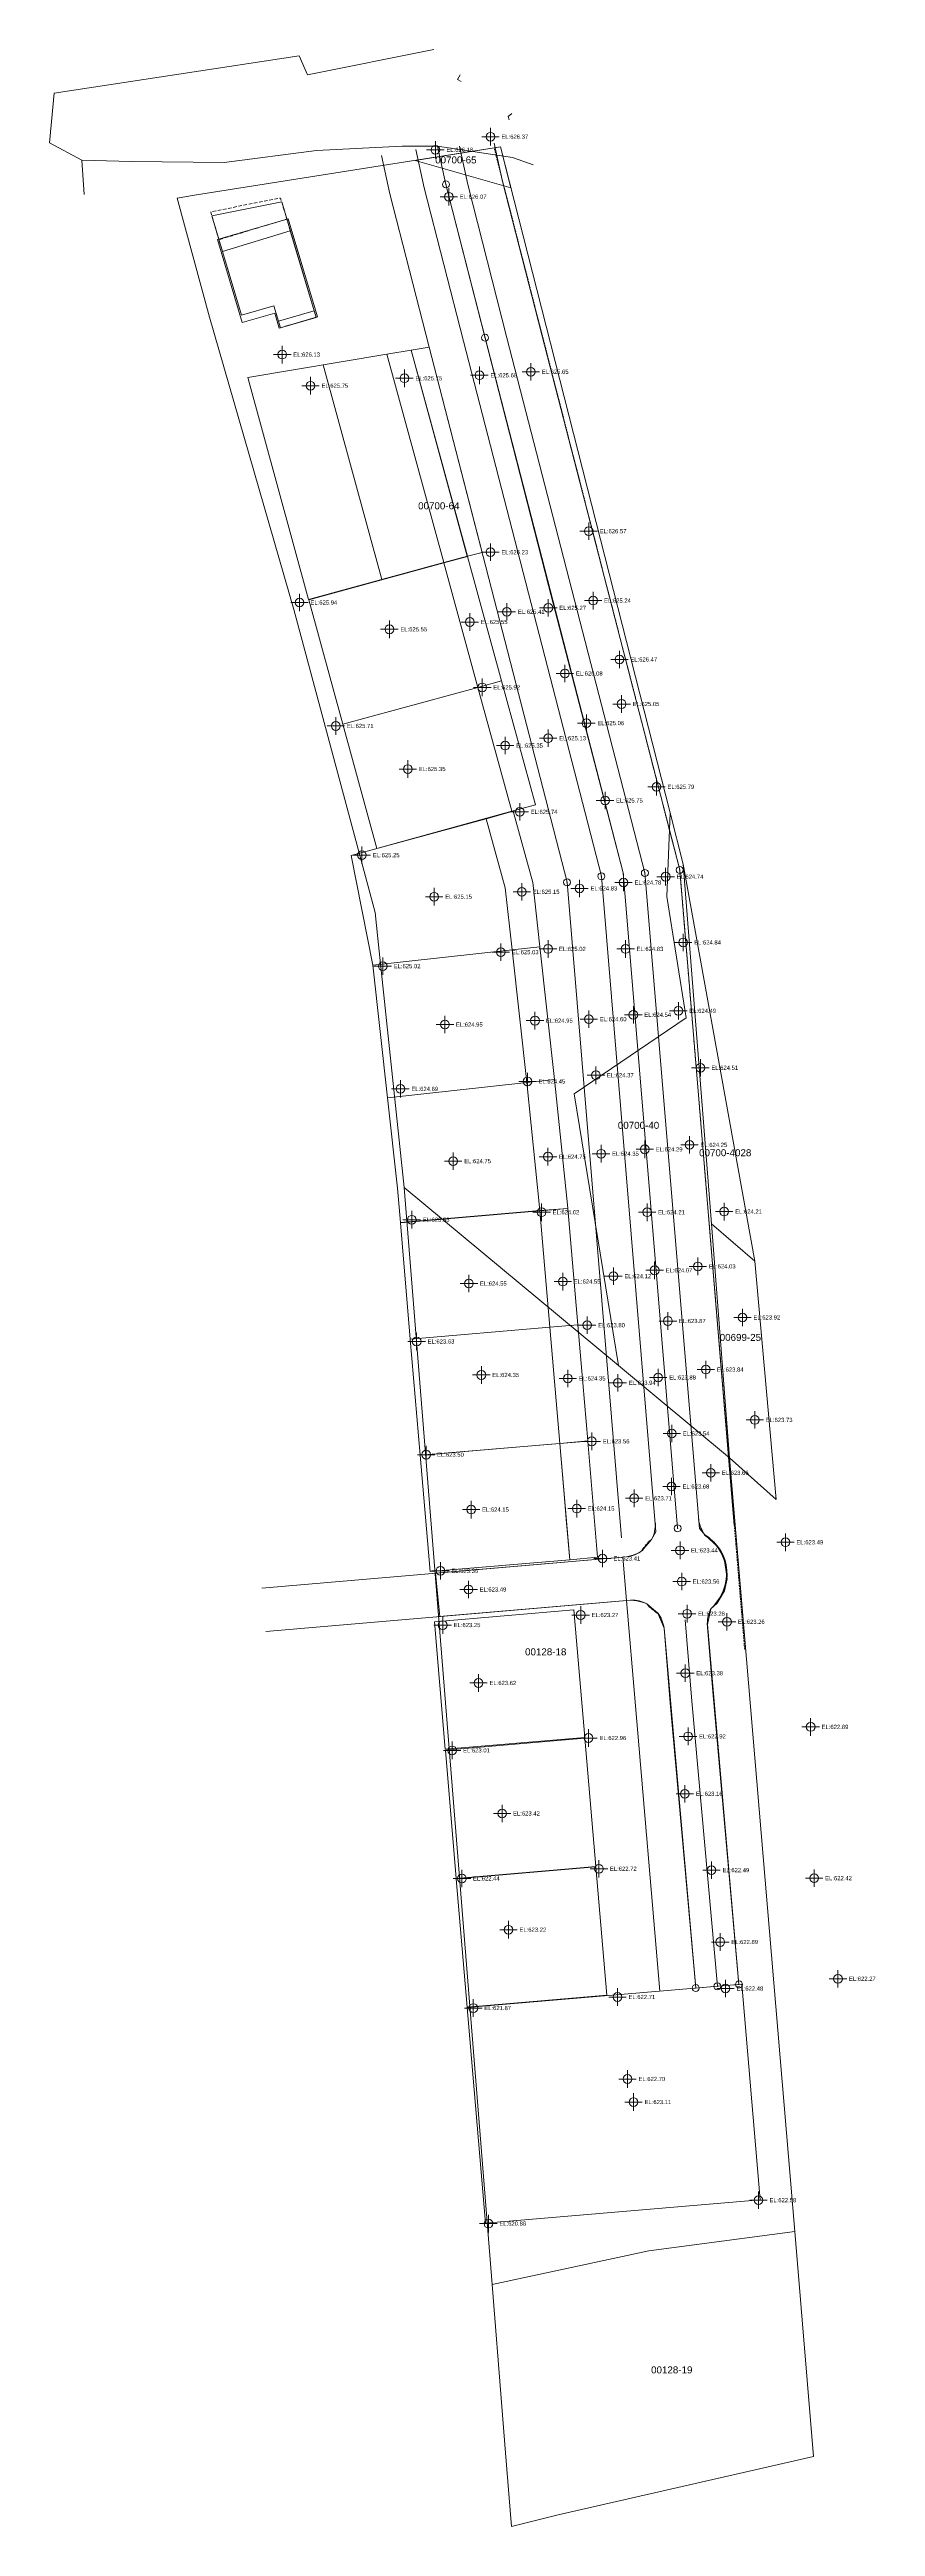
# Model space of a CAD drawing. Header units: metres. Extents: x 7516552 to 7517405, y 4692096 to 4693319.
# Drawn here: x 7516654 to 7516771.9, y 4692095.9 to 4692449.8 of the extents above; entities that cross this region are included whole.
import ezdxf

# ---------------------------------------------------------------- set-up
doc = ezdxf.new("R2010")
doc.units = ezdxf.units.M
doc.header["$PDMODE"] = 32
doc.header["$PDSIZE"] = 1
for name, pattern in [('DASHED', [0.75, 0.5, -0.25]), ('Dot & Dashed', [670.277762, 317.5, -176.388889, 0, -176.388874]), ('HIDDEN', [0.375, 0.25, -0.125])]:
    doc.linetypes.add(name, pattern=pattern)
for name, color, linetype, lineweight in [('asfalt', 251, 'Continuous', 0), ('dtm label', 1, 'Continuous', 0), ('kati 0', 1, 'Continuous', 0), ('kati 1', 5, 'Continuous', 0), ('New_Drawing & Figure_Pen_No__26', 5, 'Continuous', 0), ('nivelet model', 5, 'Continuous', 0), ('niveleta lartesite', 5, 'Continuous', 0), ('nr parcela', 7, 'Continuous', 0), ('Parcela Baze', 7, 'Continuous', 0), ('parking', 3, 'Continuous', 0), ('shetitore', 6, 'Continuous', 0), ('streha', 233, 'Continuous', 0), ('trotuari', 74, 'Continuous', 0)]:
    doc.layers.add(name, color=color, linetype=linetype, lineweight=lineweight)
for name, color, linetype, lineweight, true_color in [('kati 1 terasat', 7, 'DASHED', 0, 0xab2197), ('kati 3', 7, 'Continuous', 0, 0x443f83), ('kati 3 terasa', 7, 'DASHED', 0, 0xae47a4), ('New_Drawing & Figure_Pen_No__62', 7, 'Continuous', 0, 0xaaaaaa)]:
    doc.layers.add(name, color=color, linetype=linetype, lineweight=lineweight, true_color=true_color)
doc.styles.get("Standard").update_dxf_attribs({"font": 'arial.ttf'})

msp = doc.modelspace()

# ---------------------------------------------------------------- linework, layer by layer
at = {"layer": 'asfalt'}
for points in [[(7516654.626, 4692443.53, 625.429), (7516667.439, 4692445.511, 625.696), (7516689.601, 4692448.855, 626.022), (7516690.771, 4692446.157, 626.112), (7516708.821, 4692449.775, 626.495)], [(7516654.626, 4692443.53, 625.429), (7516653.964, 4692436.429, 625.486), (7516658.559, 4692433.964, 625.502)], [(7516712.573, 4692446.158, 626.454), (7516712.228, 4692445.48, 626.455), (7516712.737, 4692445.206, 626.442)], [(7516719.961, 4692440.621, 626.527), (7516719.435, 4692440.198, 626.514), (7516719.597, 4692439.75, 626.507)], [(7516723.03, 4692433.305, 626.45), (7516720.06, 4692434.337, 626.387), (7516709.364, 4692435.969, 626.187), (7516704.313, 4692435.984, 626.147), (7516692.065, 4692435.357, 625.89), (7516678.893, 4692433.661, 625.687), (7516665.611, 4692433.765, 625.619), (7516658.559, 4692433.964, 625.502), (7516658.894, 4692429.081, 625.487)]]:
    msp.add_polyline3d(points, dxfattribs=at)
at = {"layer": 'dtm label', "color": 1, "linetype": 'Continuous', "lineweight": 0}
for p, q in [((7516715.663, 4692437.32, 626.365), (7516718.163, 4692437.32, 626.365)), ((7516716.913, 4692436.07, 626.365), (7516716.913, 4692438.57, 626.365)), ((7516685.937, 4692406.194, 626.131), (7516688.437, 4692406.194, 626.131)), ((7516687.187, 4692404.944, 626.131), (7516687.187, 4692407.444, 626.131)), ((7516716.906, 4692376.709, 626.228), (7516716.906, 4692379.209, 626.228)), ((7516729.696, 4692380.962, 626.571), (7516732.196, 4692380.962, 626.571)), ((7516730.946, 4692379.712, 626.571), (7516730.946, 4692382.212, 626.571)), ((7516715.656, 4692377.959, 626.228), (7516718.156, 4692377.959, 626.228)), ((7516688.398, 4692370.774, 625.939), (7516690.898, 4692370.774, 625.939)), ((7516689.648, 4692369.524, 625.939), (7516689.648, 4692372.024, 625.939)), ((7516727.544, 4692359.382, 626.083), (7516727.544, 4692361.882, 626.083)), ((7516734.078, 4692362.645, 626.467), (7516736.578, 4692362.645, 626.467)), ((7516735.328, 4692361.395, 626.467), (7516735.328, 4692363.895, 626.467)), ((7516714.494, 4692358.65, 625.923), (7516716.994, 4692358.65, 625.923)), ((7516715.744, 4692357.4, 625.923), (7516715.744, 4692359.9, 625.923)), ((7516726.294, 4692360.632, 626.083), (7516728.794, 4692360.632, 626.083)), ((7516694.835, 4692351.888, 625.708), (7516694.835, 4692354.388, 625.708)), ((7516693.585, 4692353.138, 625.708), (7516696.085, 4692353.138, 625.708)), ((7516739.368, 4692344.444, 625.79), (7516741.868, 4692344.444, 625.79)), ((7516740.618, 4692343.194, 625.79), (7516740.618, 4692345.694, 625.79)), ((7516719.842, 4692340.865, 625.739), (7516722.342, 4692340.865, 625.739)), ((7516721.092, 4692339.615, 625.739), (7516721.092, 4692342.115, 625.739)), ((7516732.027, 4692342.494, 625.745), (7516734.527, 4692342.494, 625.745)), ((7516733.277, 4692341.244, 625.745), (7516733.277, 4692343.744, 625.745)), ((7516697.298, 4692334.682, 625.25), (7516699.798, 4692334.682, 625.25)), ((7516698.548, 4692333.432, 625.25), (7516698.548, 4692335.932, 625.25)), ((7516725.135, 4692320.037, 625.02), (7516725.135, 4692322.537, 625.02)), ((7516736.207, 4692320.038, 624.832), (7516736.207, 4692322.538, 624.832)), ((7516744.431, 4692320.967, 624.838), (7516744.431, 4692323.467, 624.838)), ((7516701.532, 4692317.576, 625.024), (7516701.532, 4692320.076, 625.024)), ((7516717.148, 4692320.823, 625.033), (7516719.648, 4692320.823, 625.033)), ((7516718.398, 4692319.573, 625.033), (7516718.398, 4692322.073, 625.033)), ((7516723.885, 4692321.287, 625.02), (7516726.385, 4692321.287, 625.02)), ((7516734.957, 4692321.288, 624.832), (7516737.457, 4692321.288, 624.832)), ((7516743.181, 4692322.217, 624.838), (7516745.681, 4692322.217, 624.838)), ((7516700.282, 4692318.826, 625.024), (7516702.782, 4692318.826, 625.024)), ((7516746.892, 4692303.059, 624.51), (7516746.892, 4692305.559, 624.51)), ((7516704.053, 4692300.041, 624.694), (7516704.053, 4692302.541, 624.694)), ((7516720.953, 4692302.359, 624.449), (7516723.453, 4692302.359, 624.449)), ((7516722.203, 4692301.109, 624.449), (7516722.203, 4692303.609, 624.449)), ((7516730.727, 4692303.241, 624.374), (7516733.227, 4692303.241, 624.374)), ((7516731.977, 4692301.991, 624.374), (7516731.977, 4692304.491, 624.374)), ((7516745.642, 4692304.309, 624.51), (7516748.142, 4692304.309, 624.51)), ((7516702.803, 4692301.291, 624.694), (7516705.303, 4692301.291, 624.694)), ((7516705.676, 4692281.351, 623.825), (7516705.676, 4692283.851, 623.825)), ((7516722.965, 4692283.669, 624.023), (7516725.465, 4692283.669, 624.023)), ((7516724.215, 4692282.419, 624.023), (7516724.215, 4692284.919, 624.023)), ((7516738.032, 4692283.669, 624.205), (7516740.532, 4692283.669, 624.205)), ((7516739.282, 4692282.419, 624.205), (7516739.282, 4692284.919, 624.205)), ((7516749.043, 4692283.762, 624.207), (7516751.543, 4692283.762, 624.207)), ((7516750.293, 4692282.512, 624.207), (7516750.293, 4692285.012, 624.207)), ((7516704.426, 4692282.601, 623.825), (7516706.926, 4692282.601, 623.825)), ((7516752.897, 4692267.392, 623.916), (7516752.897, 4692269.892, 623.916)), ((7516706.377, 4692263.957, 623.635), (7516706.377, 4692266.457, 623.635)), ((7516729.473, 4692267.529, 623.804), (7516731.973, 4692267.529, 623.804)), ((7516730.723, 4692266.279, 623.804), (7516730.723, 4692268.779, 623.804)), ((7516741.007, 4692268.131, 623.873), (7516743.507, 4692268.131, 623.873)), ((7516742.257, 4692266.881, 623.873), (7516742.257, 4692269.381, 623.873)), ((7516751.647, 4692268.642, 623.916), (7516754.147, 4692268.642, 623.916)), ((7516705.127, 4692265.207, 623.635), (7516707.627, 4692265.207, 623.635)), ((7516731.377, 4692249.688, 623.564), (7516731.377, 4692252.188, 623.564)), ((7516741.557, 4692252.053, 623.537), (7516744.057, 4692252.053, 623.537)), ((7516742.807, 4692250.803, 623.537), (7516742.807, 4692253.303, 623.537)), ((7516753.405, 4692254.003, 623.733), (7516755.905, 4692254.003, 623.733)), ((7516754.655, 4692252.753, 623.733), (7516754.655, 4692255.253, 623.733)), ((7516706.477, 4692249.034, 623.502), (7516708.977, 4692249.034, 623.502)), ((7516707.727, 4692247.784, 623.502), (7516707.727, 4692250.284, 623.502)), ((7516730.127, 4692250.938, 623.564), (7516732.627, 4692250.938, 623.564)), ((7516759.033, 4692235.271, 623.489), (7516759.033, 4692237.771, 623.489)), ((7516731.657, 4692234.199, 623.413), (7516734.157, 4692234.199, 623.413)), ((7516732.907, 4692232.949, 623.413), (7516732.907, 4692235.449, 623.413)), ((7516742.729, 4692235.36, 623.444), (7516745.229, 4692235.36, 623.444)), ((7516743.979, 4692234.11, 623.444), (7516743.979, 4692236.61, 623.444)), ((7516757.783, 4692236.521, 623.489), (7516760.283, 4692236.521, 623.489)), ((7516708.519, 4692232.434, 623.364), (7516711.019, 4692232.434, 623.364)), ((7516709.769, 4692231.184, 623.364), (7516709.769, 4692233.684, 623.364)), ((7516729.795, 4692224.881, 623.275), (7516729.795, 4692227.381, 623.275)), ((7516744.988, 4692225.067, 623.277), (7516744.988, 4692227.567, 623.277)), ((7516708.845, 4692224.692, 623.254), (7516711.345, 4692224.692, 623.254)), ((7516710.095, 4692223.442, 623.254), (7516710.095, 4692225.942, 623.254)), ((7516728.545, 4692226.131, 623.275), (7516731.045, 4692226.131, 623.275)), ((7516743.738, 4692226.317, 623.277), (7516746.238, 4692226.317, 623.277)), ((7516749.435, 4692225.161, 623.261), (7516751.935, 4692225.161, 623.261)), ((7516750.685, 4692223.911, 623.261), (7516750.685, 4692226.411, 623.261)), ((7516730.911, 4692207.306, 622.962), (7516730.911, 4692209.806, 622.962)), ((7516745.129, 4692207.538, 622.92), (7516745.129, 4692210.038, 622.92)), ((7516761.379, 4692210.142, 622.892), (7516763.879, 4692210.142, 622.892)), ((7516762.629, 4692208.892, 622.892), (7516762.629, 4692211.392, 622.892)), ((7516710.193, 4692206.791, 623.011), (7516712.693, 4692206.791, 623.011)), ((7516711.443, 4692205.541, 623.011), (7516711.443, 4692208.041, 623.011)), ((7516729.661, 4692208.556, 622.962), (7516732.161, 4692208.556, 622.962)), ((7516743.879, 4692208.788, 622.92), (7516746.379, 4692208.788, 622.92)), ((7516711.595, 4692188.481, 622.436), (7516714.095, 4692188.481, 622.436)), ((7516712.845, 4692187.231, 622.436), (7516712.845, 4692189.731, 622.436)), ((7516731.156, 4692189.874, 622.724), (7516733.656, 4692189.874, 622.724)), ((7516732.406, 4692188.624, 622.724), (7516732.406, 4692191.124, 622.724)), ((7516747.232, 4692189.688, 622.487), (7516749.732, 4692189.688, 622.487)), ((7516748.482, 4692188.438, 622.487), (7516748.482, 4692190.938, 622.487)), ((7516761.881, 4692188.529, 622.415), (7516764.381, 4692188.529, 622.415)), ((7516763.131, 4692187.279, 622.415), (7516763.131, 4692189.779, 622.415)), ((7516750.478, 4692171.515, 622.48), (7516750.478, 4692174.015, 622.48)), ((7516765.284, 4692174.164, 622.274), (7516767.784, 4692174.164, 622.274)), ((7516766.534, 4692172.914, 622.274), (7516766.534, 4692175.414, 622.274)), ((7516714.469, 4692168.728, 621.87), (7516714.469, 4692171.228, 621.87)), ((7516733.802, 4692171.557, 622.708), (7516736.302, 4692171.557, 622.708)), ((7516735.052, 4692170.307, 622.708), (7516735.052, 4692172.807, 622.708)), ((7516749.228, 4692172.765, 622.48), (7516751.728, 4692172.765, 622.48)), ((7516713.219, 4692169.978, 621.87), (7516715.719, 4692169.978, 621.87)), ((7516735.232, 4692159.843, 622.702), (7516737.732, 4692159.843, 622.702)), ((7516736.482, 4692158.593, 622.702), (7516736.482, 4692161.093, 622.702)), ((7516753.937, 4692142.528, 622.579), (7516756.437, 4692142.528, 622.579)), ((7516755.187, 4692141.278, 622.579), (7516755.187, 4692143.778, 622.579)), ((7516715.372, 4692139.186, 620.882), (7516717.872, 4692139.186, 620.882)), ((7516716.622, 4692137.936, 620.882), (7516716.622, 4692140.436, 620.882))]:
    msp.add_line(p, q, dxfattribs=at)
for centre in [(7516716.913, 4692437.32, 626.365), (7516687.187, 4692406.194, 626.131), (7516730.946, 4692380.962, 626.571), (7516716.906, 4692377.959, 626.228), (7516689.648, 4692370.774, 625.939), (7516735.328, 4692362.645, 626.467), (7516715.744, 4692358.65, 625.923), (7516727.544, 4692360.632, 626.083), (7516694.835, 4692353.138, 625.708), (7516740.618, 4692344.444, 625.79), (7516721.092, 4692340.865, 625.739), (7516733.277, 4692342.494, 625.745), (7516698.548, 4692334.682, 625.25), (7516744.431, 4692322.217, 624.838), (7516701.532, 4692318.826, 625.024), (7516718.398, 4692320.823, 625.033), (7516725.135, 4692321.287, 625.02), (7516736.207, 4692321.288, 624.832), (7516746.892, 4692304.309, 624.51), (7516704.053, 4692301.291, 624.694), (7516722.203, 4692302.359, 624.449), (7516731.977, 4692303.241, 624.374), (7516724.215, 4692283.669, 624.023), (7516739.282, 4692283.669, 624.205), (7516750.293, 4692283.762, 624.207), (7516705.676, 4692282.601, 623.825), (7516730.723, 4692267.529, 623.804), (7516742.257, 4692268.131, 623.873), (7516752.897, 4692268.642, 623.916), (7516706.377, 4692265.207, 623.635), (7516742.807, 4692252.053, 623.537), (7516754.655, 4692254.003, 623.733), (7516707.727, 4692249.034, 623.502), (7516731.377, 4692250.938, 623.564), (7516732.907, 4692234.199, 623.413), (7516743.979, 4692235.36, 623.444), (7516759.033, 4692236.521, 623.489), (7516709.769, 4692232.434, 623.364), (7516710.095, 4692224.692, 623.254), (7516729.795, 4692226.131, 623.275), (7516744.988, 4692226.317, 623.277), (7516750.685, 4692225.161, 623.261), (7516745.129, 4692208.788, 622.92), (7516762.629, 4692210.142, 622.892), (7516711.443, 4692206.791, 623.011), (7516730.911, 4692208.556, 622.962), (7516712.845, 4692188.481, 622.436), (7516732.406, 4692189.874, 622.724), (7516748.482, 4692189.688, 622.487), (7516763.131, 4692188.529, 622.415), (7516766.534, 4692174.164, 622.274), (7516714.469, 4692169.978, 621.87), (7516735.052, 4692171.557, 622.708), (7516750.478, 4692172.765, 622.48), (7516736.482, 4692159.843, 622.702), (7516755.187, 4692142.528, 622.579), (7516716.622, 4692139.186, 620.882)]:
    msp.add_circle(centre, 0.625, dxfattribs=at)
at = {"layer": 'kati 0', "color": 7, "flags": 128}
msp.add_lwpolyline([(7516685.967, 4692413.184), (7516681.372, 4692411.806), (7516677.137, 4692426.038), (7516687.105, 4692428.011), (7516692.052, 4692411.517), (7516686.914, 4692410.037), (7516685.967, 4692413.184)], dxfattribs=at)
at = {"layer": 'kati 1', "flags": 128}
msp.add_lwpolyline([(7516685.967, 4692413.184), (7516686.914, 4692410.037), (7516692.052, 4692411.517), (7516688.34, 4692423.892), (7516678.655, 4692420.937), (7516681.372, 4692411.806)], close=True, dxfattribs=at)
at = {"layer": 'kati 1 terasat', "flags": 128}
msp.add_lwpolyline([(7516688.34, 4692423.892), (7516686.941, 4692428.557), (7516676.97, 4692426.599), (7516678.655, 4692420.937)], dxfattribs=at)
at = {"layer": 'kati 3', "flags": 128}
msp.add_lwpolyline([(7516691.767, 4692412.466), (7516688.34, 4692423.892), (7516678.655, 4692420.937), (7516681.372, 4692411.806), (7516685.967, 4692413.184), (7516686.629, 4692410.986), (7516691.767, 4692412.466)], dxfattribs=at)
at = {"layer": 'kati 3 terasa', "flags": 128}
for points in [[(7516688.34, 4692423.892), (7516687.841, 4692425.556), (7516678.159, 4692422.602), (7516678.655, 4692420.937)], [(7516686.914, 4692410.037), (7516692.052, 4692411.517)], [(7516692.052, 4692411.517), (7516691.767, 4692412.466)], [(7516686.629, 4692410.986), (7516686.914, 4692410.037)]]:
    msp.add_lwpolyline(points, dxfattribs=at)
at = {"layer": 'New_Drawing & Figure_Pen_No__26', "color": 5, "linetype": 'Dot & Dashed', "flags": 128}
for points in [[(7516743.637, 4692238.517), (7516735.848, 4692332.146), (7516725.18, 4692373.201), (7516710.559, 4692430.506)], [(7516743.637, 4692238.517), (7516735.848, 4692332.146), (7516725.18, 4692373.201), (7516710.559, 4692430.506)], [(7516749.31, 4692173.094), (7516745.684, 4692213.834), (7516744.717, 4692225.457)]]:
    msp.add_lwpolyline(points, dxfattribs=at)
at = {"layer": 'New_Drawing & Figure_Pen_No__26', "color": 5, "linetype": 'Continuous', "flags": 128}
for points in [[(7516739.924, 4692236.917, 0.13029), (7516740.458, 4692239.275)], [(7516747.545, 4692237.533, -0.1227619), (7516746.637, 4692239.789)], [(7516736.362, 4692234.426, 0.129964), (7516738.593, 4692235.342)], [(7516736.978, 4692228.256, -0.1266535), (7516739.237, 4692227.739)], [(7516748.405, 4692227.064, 0.1216284), (7516747.872, 4692224.926)], [(7516740.811, 4692226.414, -0.1274043), (7516741.706, 4692224.261)]]:
    msp.add_lwpolyline(points, format="xyb", dxfattribs=at)
for points in [[(7516684.288, 4692229.971), (7516736.362, 4692234.426)], [(7516684.819, 4692223.792), (7516736.978, 4692228.256)], [(7516741.089, 4692172.394), (7516737.613, 4692213.14), (7516736.361, 4692228.203)], [(7516746.221, 4692172.831), (7516742.595, 4692213.568), (7516741.706, 4692224.261)], [(7516752.399, 4692173.357), (7516748.772, 4692214.1), (7516747.872, 4692224.926)]]:
    msp.add_lwpolyline(points, dxfattribs=at)
at = {"layer": 'New_Drawing & Figure_Pen_No__26', "color": 5, "linetype": 'Continuous', "lineweight": 35}
for start, end in [(130.64579, 148.90345), (310.79328, 58.59625), (220.79074, 238.99795)]:
    msp.add_arc((7516744.158, 4692231.985), 6.5, start, end, dxfattribs=at)
at = {"layer": 'New_Drawing & Figure_Pen_No__62', "color": 3, "linetype": 'HIDDEN', "flags": 128}
msp.add_lwpolyline([(7516717.473, 4692435.575), (7516743.941, 4692332.566), (7516753.214, 4692221.146)], dxfattribs=at)
at = {"layer": 'nivelet model', "flags": 128}
for points, elevation in [([(7516702.103, 4692406.26), (7516682.254, 4692402.943), (7516690.947, 4692371.204), (7516710.237, 4692376.487)], 625.747), ([(7516695.821, 4692353.409), (7516690.96, 4692371.156), (7516710.25, 4692376.439), (7516715.121, 4692358.654)], 625.547), ([(7516715.121, 4692358.654), (7516719.972, 4692340.945), (7516700.688, 4692335.639), (7516695.821, 4692353.409)], 625.347), ([(7516716.32, 4692339.894), (7516719.02, 4692330.037), (7516720.001, 4692321.147), (7516700.122, 4692318.952), (7516697.03, 4692334.611)], 625.147), ([(7516720.002, 4692321.146), (7516722.098, 4692302.194), (7516702.215, 4692300.026), (7516700.123, 4692318.948)], 624.947), ([(7516722.098, 4692302.194), (7516723.981, 4692283.919), (7516704.053, 4692282.206), (7516703.641, 4692287.092), (7516702.213, 4692300.022)], 624.747), ([(7516723.985, 4692283.869), (7516704.057, 4692282.156), (7516705.47, 4692265.557), (7516725.399, 4692267.254)], 624.547), ([(7516725.399, 4692267.253), (7516705.471, 4692265.556), (7516706.885, 4692248.957), (7516707.626, 4692249.02), (7516725.037, 4692250.503), (7516726.812, 4692250.654)], 624.347), ([(7516726.813, 4692250.644), (7516728.228, 4692234.034), (7516708.3, 4692232.337), (7516706.885, 4692248.953), (7516726.813, 4692250.644)], 624.147), ([(7516728.839, 4692226.851), (7516708.911, 4692225.154), (7516710.462, 4692206.943), (7516730.39, 4692208.641)], 623.615), ([(7516730.4, 4692208.517), (7516710.472, 4692206.82), (7516712.033, 4692188.486), (7516731.961, 4692190.183)], 623.415), ([(7516731.963, 4692190.158), (7516712.035, 4692188.461), (7516713.598, 4692170.103), (7516733.526, 4692171.8)], 623.215), ([(7516752.795, 4692173.391), (7516755.417, 4692142.601), (7516716.224, 4692139.263), (7516713.602, 4692170.053)], 623.015)]:
    msp.add_lwpolyline(points, close=True, dxfattribs=dict(at, elevation=elevation))
at = {"layer": 'nivelet model', "elevation": 625.747, "flags": 128}
msp.add_lwpolyline([(7516693.01, 4692404.729), (7516701.408, 4692374.069)], dxfattribs=at)
at = {"layer": 'nivelet model'}
for points in [[(7516743.637, 4692238.517, 623.6), (7516735.848, 4692332.146, 624.796), (7516716.146, 4692408.607, 625.747), (7516710.559, 4692430.506, 626.102), (7516709.364, 4692435.969, 626.187)], [(7516746.748, 4692238.509, 623.6), (7516738.96, 4692332.138, 624.796), (7516719.258, 4692408.599, 625.747), (7516713.67, 4692430.498, 626.102), (7516712.475, 4692435.961, 626.187)], [(7516740.548, 4692238.034, 623.6), (7516732.76, 4692331.663, 624.796), (7516713.058, 4692408.124, 625.747), (7516707.471, 4692430.023, 625.208), (7516706.276, 4692435.486, 626.187)], [(7516740.548, 4692238.034, 623.6), (7516739.924, 4692236.917, 623.589), (7516738.593, 4692235.342, 623.441), (7516738.179, 4692235.061, 623.573), (7516737.269, 4692234.671, 623.564), (7516736.362, 4692234.426, 623.555), (7516709.083, 4692232.091, 623.41)], [(7516747.885, 4692224.775, 623.465), (7516748.401, 4692227.029, 623.499), (7516749.29, 4692227.832, 623.351), (7516750.345, 4692229.606, 623.483), (7516750.708, 4692231.315, 623.474), (7516750.298, 4692234.245, 623.555), (7516749.302, 4692235.946, 623.585), (7516747.547, 4692237.524, 623.6), (7516746.748, 4692238.509, 623.6)], [(7516741.706, 4692224.261, 623.465), (7516740.825, 4692226.399, 623.499), (7516739.245, 4692227.724, 623.351), (7516738.789, 4692227.931, 623.483), (7516737.826, 4692228.161, 623.474), (7516736.891, 4692228.248, 623.555), (7516709.611, 4692225.914, 623.41)], [(7516741.706, 4692224.261, 623.465), (7516740.825, 4692226.399, 623.499), (7516739.245, 4692227.724, 623.351), (7516738.789, 4692227.931, 623.483), (7516737.826, 4692228.161, 623.474), (7516736.891, 4692228.248, 623.555), (7516709.611, 4692225.914, 623.41)], [(7516741.706, 4692224.261, 623.465), (7516740.825, 4692226.399, 623.499), (7516739.245, 4692227.724, 623.351), (7516738.789, 4692227.931, 623.483), (7516737.826, 4692228.161, 623.474), (7516736.891, 4692228.248, 623.555)], [(7516741.706, 4692224.261, 623.465), (7516746.221, 4692172.831, 622.815), (7516749.31, 4692173.094, 622.815), (7516752.399, 4692173.357, 622.815), (7516747.885, 4692224.775, 623.465)]]:
    msp.add_polyline3d(points, dxfattribs=at)
for p in [(7516710.559, 4692430.506, 626.102), (7516716.146, 4692408.607, 625.747), (7516743.637, 4692238.517, 623.6), (7516746.221, 4692172.831, 622.815), (7516749.31, 4692173.094, 622.815), (7516752.399, 4692173.357, 622.815)]:
    msp.add_point(p, dxfattribs=at)
at = {"layer": 'niveleta lartesite', "color": 5, "linetype": 'Continuous', "lineweight": 0}
for p, q in [((7516709.056, 4692434.2, 626.18), (7516709.056, 4692436.7, 626.18)), ((7516707.806, 4692435.45, 626.18), (7516710.306, 4692435.45, 626.18)), ((7516709.718, 4692428.743, 626.074), (7516712.218, 4692428.743, 626.074)), ((7516710.968, 4692427.493, 626.074), (7516710.968, 4692429.993, 626.074)), ((7516704.627, 4692401.558, 625.747), (7516704.627, 4692404.058, 625.747)), ((7516715.334, 4692401.993, 625.684), (7516715.334, 4692404.493, 625.684)), ((7516722.678, 4692402.484, 625.65), (7516722.678, 4692404.984, 625.65)), ((7516689.97, 4692401.747, 625.747), (7516692.47, 4692401.747, 625.747)), ((7516691.22, 4692400.497, 625.747), (7516691.22, 4692402.997, 625.747)), ((7516703.377, 4692402.808, 625.747), (7516705.877, 4692402.808, 625.747)), ((7516714.084, 4692403.243, 625.684), (7516716.584, 4692403.243, 625.684)), ((7516721.428, 4692403.734, 625.65), (7516723.928, 4692403.734, 625.65)), ((7516731.576, 4692369.802, 625.236), (7516731.576, 4692372.302, 625.236)), ((7516713.97, 4692366.741, 625.547), (7516713.97, 4692369.241, 625.547)), ((7516718.009, 4692369.452, 625.41), (7516720.509, 4692369.452, 625.41)), ((7516719.259, 4692368.202, 625.41), (7516719.259, 4692370.702, 625.41)), ((7516723.924, 4692370.008, 625.269), (7516726.424, 4692370.008, 625.269)), ((7516725.174, 4692368.758, 625.269), (7516725.174, 4692371.258, 625.269)), ((7516730.326, 4692371.052, 625.236), (7516732.826, 4692371.052, 625.236)), ((7516701.237, 4692366.948, 625.547), (7516703.737, 4692366.948, 625.547)), ((7516702.487, 4692365.698, 625.547), (7516702.487, 4692368.198, 625.547)), ((7516712.72, 4692367.991, 625.547), (7516715.22, 4692367.991, 625.547)), ((7516730.612, 4692352.3, 625.062), (7516730.612, 4692354.8, 625.062)), ((7516734.392, 4692356.274, 625.048), (7516736.892, 4692356.274, 625.048)), ((7516735.642, 4692355.024, 625.048), (7516735.642, 4692357.524, 625.048)), ((7516719.014, 4692349.088, 625.347), (7516719.014, 4692351.588, 625.347)), ((7516723.912, 4692351.386, 625.126), (7516726.412, 4692351.386, 625.126)), ((7516725.162, 4692350.136, 625.126), (7516725.162, 4692352.636, 625.126)), ((7516729.362, 4692353.55, 625.062), (7516731.862, 4692353.55, 625.062)), ((7516705.111, 4692345.736, 625.347), (7516705.111, 4692348.236, 625.347)), ((7516717.764, 4692350.338, 625.347), (7516720.264, 4692350.338, 625.347)), ((7516703.861, 4692346.986, 625.347), (7516706.361, 4692346.986, 625.347)), ((7516708.88, 4692327.493, 625.147), (7516708.88, 4692329.993, 625.147)), ((7516721.386, 4692328.192, 625.147), (7516721.386, 4692330.692, 625.147)), ((7516728.38, 4692329.931, 624.834), (7516730.88, 4692329.931, 624.834)), ((7516729.63, 4692328.681, 624.834), (7516729.63, 4692331.181, 624.834)), ((7516734.668, 4692330.769, 624.778), (7516737.168, 4692330.769, 624.778)), ((7516735.918, 4692329.519, 624.778), (7516735.918, 4692332.019, 624.778)), ((7516740.676, 4692331.607, 624.739), (7516743.176, 4692331.607, 624.739)), ((7516741.926, 4692330.357, 624.739), (7516741.926, 4692332.857, 624.739)), ((7516707.63, 4692328.743, 625.147), (7516710.13, 4692328.743, 625.147)), ((7516720.136, 4692329.442, 625.147), (7516722.636, 4692329.442, 625.147)), ((7516723.273, 4692309.791, 624.947), (7516723.273, 4692312.291, 624.947)), ((7516730.958, 4692310, 624.599), (7516730.958, 4692312.5, 624.599)), ((7516737.316, 4692310.629, 624.538), (7516737.316, 4692313.129, 624.538)), ((7516742.494, 4692312.438, 624.491), (7516744.994, 4692312.438, 624.491)), ((7516743.744, 4692311.188, 624.491), (7516743.744, 4692313.688, 624.491)), ((7516709.168, 4692310.482, 624.947), (7516711.668, 4692310.482, 624.947)), ((7516710.418, 4692309.232, 624.947), (7516710.418, 4692311.732, 624.947)), ((7516722.023, 4692311.041, 624.947), (7516724.523, 4692311.041, 624.947)), ((7516729.708, 4692311.25, 624.599), (7516732.208, 4692311.25, 624.599)), ((7516736.066, 4692311.879, 624.538), (7516738.566, 4692311.879, 624.538)), ((7516745.331, 4692292.04, 624.246), (7516745.331, 4692294.54, 624.246)), ((7516710.343, 4692290.977, 624.747), (7516712.843, 4692290.977, 624.747)), ((7516711.593, 4692289.727, 624.747), (7516711.593, 4692292.227, 624.747)), ((7516723.88, 4692291.607, 624.747), (7516726.38, 4692291.607, 624.747)), ((7516725.13, 4692290.357, 624.747), (7516725.13, 4692292.857, 624.747)), ((7516731.456, 4692292.028, 624.351), (7516733.956, 4692292.028, 624.351)), ((7516732.706, 4692290.778, 624.351), (7516732.706, 4692293.278, 624.351)), ((7516737.698, 4692292.659, 624.292), (7516740.198, 4692292.659, 624.292)), ((7516738.948, 4692291.409, 624.292), (7516738.948, 4692293.909, 624.292)), ((7516744.081, 4692293.29, 624.246), (7516746.581, 4692293.29, 624.246)), ((7516740.356, 4692274.124, 624.071), (7516740.356, 4692276.624, 624.071)), ((7516746.528, 4692274.685, 624.029), (7516746.528, 4692277.185, 624.029)), ((7516712.593, 4692273.481, 624.547), (7516715.093, 4692273.481, 624.547)), ((7516713.843, 4692272.231, 624.547), (7516713.843, 4692274.731, 624.547)), ((7516725.99, 4692273.762, 624.547), (7516728.49, 4692273.762, 624.547)), ((7516727.24, 4692272.512, 624.547), (7516727.24, 4692275.012, 624.547)), ((7516733.214, 4692274.533, 624.122), (7516735.714, 4692274.533, 624.122)), ((7516734.464, 4692273.283, 624.122), (7516734.464, 4692275.783, 624.122)), ((7516739.106, 4692275.374, 624.071), (7516741.606, 4692275.374, 624.071)), ((7516745.278, 4692275.935, 624.029), (7516747.778, 4692275.935, 624.029)), ((7516747.667, 4692259.942, 623.842), (7516747.667, 4692262.442, 623.842)), ((7516714.363, 4692260.421, 624.347), (7516716.863, 4692260.421, 624.347)), ((7516715.613, 4692259.171, 624.347), (7516715.613, 4692261.671, 624.347)), ((7516726.707, 4692259.93, 624.347), (7516729.207, 4692259.93, 624.347)), ((7516727.957, 4692258.68, 624.347), (7516727.957, 4692261.18, 624.347)), ((7516733.862, 4692259.299, 623.939), (7516736.362, 4692259.299, 623.939)), ((7516735.112, 4692258.049, 623.939), (7516735.112, 4692260.549, 623.939)), ((7516739.613, 4692260.07, 623.884), (7516742.113, 4692260.07, 623.884)), ((7516740.863, 4692258.82, 623.884), (7516740.863, 4692261.32, 623.884)), ((7516746.417, 4692261.192, 623.842), (7516748.917, 4692261.192, 623.842)), ((7516742.768, 4692243.236, 623.681), (7516742.768, 4692245.736, 623.681)), ((7516747.13, 4692246.449, 623.662), (7516749.63, 4692246.449, 623.662)), ((7516748.38, 4692245.199, 623.662), (7516748.38, 4692247.699, 623.662)), ((7516712.901, 4692241.191, 624.147), (7516715.401, 4692241.191, 624.147)), ((7516714.151, 4692239.941, 624.147), (7516714.151, 4692242.441, 624.147)), ((7516727.981, 4692241.332, 624.147), (7516730.481, 4692241.332, 624.147)), ((7516729.231, 4692240.082, 624.147), (7516729.231, 4692242.582, 624.147)), ((7516736.188, 4692242.804, 623.71), (7516738.688, 4692242.804, 623.71)), ((7516737.438, 4692241.554, 623.71), (7516737.438, 4692244.054, 623.71)), ((7516741.518, 4692244.486, 623.681), (7516744.018, 4692244.486, 623.681)), ((7516713.792, 4692228.528, 623.492), (7516713.792, 4692231.028, 623.492)), ((7516742.97, 4692230.906, 623.558), (7516745.47, 4692230.906, 623.558)), ((7516744.22, 4692229.656, 623.558), (7516744.22, 4692232.156, 623.558)), ((7516712.542, 4692229.778, 623.492), (7516715.042, 4692229.778, 623.492)), ((7516713.959, 4692216.421, 623.615), (7516716.459, 4692216.421, 623.615)), ((7516715.209, 4692215.171, 623.615), (7516715.209, 4692217.671, 623.615)), ((7516743.488, 4692217.814, 623.381), (7516745.988, 4692217.814, 623.381)), ((7516744.738, 4692216.564, 623.381), (7516744.738, 4692219.064, 623.381)), ((7516718.577, 4692196.531, 623.415), (7516718.577, 4692199.031, 623.415)), ((7516743.417, 4692200.593, 623.165), (7516745.917, 4692200.593, 623.165)), ((7516744.667, 4692199.343, 623.165), (7516744.667, 4692201.843, 623.165)), ((7516717.327, 4692197.781, 623.415), (7516719.827, 4692197.781, 623.415)), ((7516718.236, 4692181.171, 623.215), (7516720.736, 4692181.171, 623.215)), ((7516719.486, 4692179.921, 623.215), (7516719.486, 4692182.421, 623.215)), ((7516748.476, 4692179.413, 622.894), (7516750.976, 4692179.413, 622.894)), ((7516749.726, 4692178.163, 622.894), (7516749.726, 4692180.663, 622.894)), ((7516736.098, 4692156.553, 623.115), (7516738.598, 4692156.553, 623.115)), ((7516737.348, 4692155.303, 623.115), (7516737.348, 4692157.803, 623.115))]:
    msp.add_line(p, q, dxfattribs=at)
for centre in [(7516709.056, 4692435.45, 626.18), (7516710.968, 4692428.743, 626.074), (7516722.678, 4692403.734, 625.65), (7516691.22, 4692401.747, 625.747), (7516704.627, 4692402.808, 625.747), (7516715.334, 4692403.243, 625.684), (7516713.97, 4692367.991, 625.547), (7516719.259, 4692369.452, 625.41), (7516725.174, 4692370.008, 625.269), (7516731.576, 4692371.052, 625.236), (7516702.487, 4692366.948, 625.547), (7516735.642, 4692356.274, 625.048), (7516719.014, 4692350.338, 625.347), (7516725.162, 4692351.386, 625.126), (7516730.612, 4692353.55, 625.062), (7516705.111, 4692346.986, 625.347), (7516721.386, 4692329.442, 625.147), (7516729.63, 4692329.931, 624.834), (7516735.918, 4692330.769, 624.778), (7516741.926, 4692331.607, 624.739), (7516708.88, 4692328.743, 625.147), (7516737.316, 4692311.879, 624.538), (7516743.744, 4692312.438, 624.491), (7516710.418, 4692310.482, 624.947), (7516723.273, 4692311.041, 624.947), (7516730.958, 4692311.25, 624.599), (7516711.593, 4692290.977, 624.747), (7516725.13, 4692291.607, 624.747), (7516732.706, 4692292.028, 624.351), (7516738.948, 4692292.659, 624.292), (7516745.331, 4692293.29, 624.246), (7516746.528, 4692275.935, 624.029), (7516713.843, 4692273.481, 624.547), (7516727.24, 4692273.762, 624.547), (7516734.464, 4692274.533, 624.122), (7516740.356, 4692275.374, 624.071), (7516715.613, 4692260.421, 624.347), (7516727.957, 4692259.93, 624.347), (7516735.112, 4692259.299, 623.939), (7516740.863, 4692260.07, 623.884), (7516747.667, 4692261.192, 623.842), (7516742.768, 4692244.486, 623.681), (7516748.38, 4692246.449, 623.662), (7516714.151, 4692241.191, 624.147), (7516729.231, 4692241.332, 624.147), (7516737.438, 4692242.804, 623.71), (7516744.22, 4692230.906, 623.558), (7516713.792, 4692229.778, 623.492), (7516715.209, 4692216.421, 623.615), (7516744.738, 4692217.814, 623.381), (7516744.667, 4692200.593, 623.165), (7516718.577, 4692197.781, 623.415), (7516719.486, 4692181.171, 623.215), (7516749.726, 4692179.413, 622.894), (7516737.348, 4692156.553, 623.115)]:
    msp.add_circle(centre, 0.625, dxfattribs=at)
at = {"layer": 'Parcela Baze', "flags": 128}
for points in [[(7516718.331, 4692435.856), (7516674.68, 4692428.97), (7516672.2, 4692428.54), (7516676.8, 4692411.54), (7516688.82, 4692369.8), (7516700.45, 4692326.5), (7516700.84, 4692322.801), (7516704.59, 4692287.19), (7516735.21, 4692261.76), (7516728.88, 4692300.6), (7516744.84, 4692311.44), (7516742.12, 4692328.76), (7516742.58, 4692340.74), (7516732.02, 4692382.21)], [(7516718.331, 4692435.856), (7516706.153, 4692433.935), (7516719.819, 4692430.026)], [(7516748.453, 4692281.994), (7516744.44, 4692333.42), (7516742.58, 4692340.74), (7516742.12, 4692328.76), (7516744.84, 4692311.44), (7516728.88, 4692300.6), (7516735.21, 4692261.76), (7516751.06, 4692248.59)], [(7516748.453, 4692281.994), (7516744.44, 4692333.42), (7516742.58, 4692340.74), (7516742.12, 4692328.76), (7516744.84, 4692311.44), (7516728.88, 4692300.6), (7516735.21, 4692261.76), (7516751.06, 4692248.59)], [(7516751.06, 4692248.59), (7516735.21, 4692261.76), (7516704.59, 4692287.19), (7516717.14, 4692130.48), (7516739.53, 4692135.32), (7516760.35, 4692138.04)], [(7516751.06, 4692248.59), (7516735.21, 4692261.76), (7516704.59, 4692287.19), (7516717.14, 4692130.48), (7516739.53, 4692135.32), (7516760.35, 4692138.04)], [(7516754.672, 4692276.664), (7516748.453, 4692281.994), (7516751.06, 4692248.59), (7516757.7, 4692242.649)], [(7516754.672, 4692276.664), (7516748.453, 4692281.994), (7516751.06, 4692248.59), (7516757.7, 4692242.649)], [(7516760.35, 4692138.04), (7516739.53, 4692135.32), (7516717.14, 4692130.48), (7516718.54, 4692113.07), (7516719.07, 4692106.46), (7516719.91, 4692095.92), (7516726.6, 4692097.58), (7516763.05, 4692105.91)]]:
    msp.add_lwpolyline(points, close=True, dxfattribs=at)
msp.add_lwpolyline([(7516744.44, 4692333.42), (7516754.672, 4692276.664), (7516748.453, 4692281.994), (7516744.44, 4692333.42)], dxfattribs=at)
msp.add_lwpolyline([(7516744.44, 4692333.42), (7516754.672, 4692276.664), (7516748.453, 4692281.994), (7516744.44, 4692333.42)], dxfattribs=at)
at = {"layer": 'parking'}
for points in [[(7516751.73, 4692238.937, 623.52), (7516743.941, 4692332.566, 624.716), (7516724.239, 4692409.027, 625.667), (7516718.652, 4692430.926, 626.022), (7516717.457, 4692436.389, 626.107)], [(7516735.637, 4692237.176, 623.68), (7516727.848, 4692330.805, 624.876), (7516708.147, 4692407.267, 625.827), (7516702.559, 4692429.165, 625.288), (7516701.364, 4692434.628, 626.267)]]:
    msp.add_polyline3d(points, dxfattribs=at)
for p in [(7516727.848, 4692330.805, 624.876), (7516732.76, 4692331.663, 624.796), (7516738.96, 4692332.138, 624.796), (7516743.941, 4692332.566, 624.716)]:
    msp.add_point(p, dxfattribs=at)
at = {"layer": 'shetitore', "elevation": 625.747, "flags": 128}
msp.add_lwpolyline([(7516705.572, 4692406.84), (7516708.147, 4692407.267), (7516715.708, 4692377.92), (7516713.62, 4692377.384)], close=True, dxfattribs=at)
at = {"layer": 'streha', "flags": 128}
msp.add_lwpolyline([(7516692.21, 4692411.592), (7516686.748, 4692409.96), (7516686.142, 4692412.094), (7516681.468, 4692410.767), (7516677.951, 4692422.627), (7516688.021, 4692425.613)], close=True, dxfattribs=at)
at = {"layer": 'trotuari', "flags": 128}
for points, elevation in [([(7516705.572, 4692406.84), (7516702.103, 4692406.26), (7516710.237, 4692376.487), (7516713.62, 4692377.384), (7516713.612, 4692377.412)], 625.747), ([(7516713.628, 4692377.355), (7516710.25, 4692376.439), (7516715.121, 4692358.654), (7516718.499, 4692359.572), (7516718.497, 4692359.579)], 625.547), ([(7516718.499, 4692359.572), (7516715.121, 4692358.654), (7516719.972, 4692340.945), (7516723.347, 4692341.873)], 625.347), ([(7516722.961, 4692330.79), (7516720.174, 4692340.964), (7516716.32, 4692339.894), (7516719.02, 4692330.037), (7516720.001, 4692321.147), (7516723.977, 4692321.586)], 625.147), ([(7516723.977, 4692321.586), (7516720.002, 4692321.146), (7516722.098, 4692302.194), (7516726.074, 4692302.628)], 624.947), ([(7516726.075, 4692302.618), (7516726.074, 4692302.627), (7516722.098, 4692302.194), (7516723.981, 4692283.919), (7516727.97, 4692284.212), (7516727.968, 4692284.244)], 624.747), ([(7516727.971, 4692284.202), (7516723.986, 4692283.869), (7516723.985, 4692283.869), (7516725.399, 4692267.254), (7516729.384, 4692267.593)], 624.547), ([(7516729.385, 4692267.591), (7516725.399, 4692267.253), (7516726.812, 4692250.654), (7516730.798, 4692250.993)], 624.347), ([(7516730.8, 4692250.965), (7516726.813, 4692250.644), (7516727.529, 4692242.24), (7516727.737, 4692239.802), (7516728.228, 4692234.034), (7516732.213, 4692234.373)], 624.147)]:
    msp.add_lwpolyline(points, close=True, dxfattribs=dict(at, elevation=elevation))
msp.add_lwpolyline([(7516736.361, 4692228.203), (7516735.833, 4692234.381)], dxfattribs=at)
at = {"layer": 'trotuari', "elevation": 623.271, "flags": 128}
msp.add_lwpolyline([(7516709.664, 4692225.918), (7516709.083, 4692232.091)], dxfattribs=at)

# ---------------------------------------------------------------- texts
at = {"layer": 'dtm label', "color": 1, "linetype": 'Continuous', "lineweight": 0, "char_height": 0.6, "attachment_point": 4}
for s, insert in [('EL:626.37', (7516718.481, 4692437.32, 626.365)), ('EL:626.13', (7516688.754, 4692406.194, 626.131)), ('EL:626.57', (7516732.513, 4692380.962, 626.571)), ('EL:626.23', (7516718.473, 4692377.959, 626.228)), ('EL:625.94', (7516691.215, 4692370.774, 625.939)), ('EL:626.47', (7516736.895, 4692362.645, 626.467)), ('EL:625.92', (7516717.311, 4692358.65, 625.923)), ('EL:626.08', (7516729.112, 4692360.632, 626.083)), ('EL:625.71', (7516696.403, 4692353.138, 625.708)), ('EL:625.79', (7516742.185, 4692344.444, 625.79)), ('EL:625.74', (7516722.66, 4692340.865, 625.739)), ('EL:625.75', (7516734.844, 4692342.494, 625.745)), ('EL:625.25', (7516700.116, 4692334.682, 625.25)), ('EL:625.02', (7516703.1, 4692318.826, 625.024)), ('EL:625.03', (7516719.966, 4692320.823, 625.033)), ('EL:625.02', (7516726.703, 4692321.287, 625.02)), ('EL:624.83', (7516737.774, 4692321.288, 624.832)), ('EL:624.84', (7516745.998, 4692322.217, 624.838)), ('EL:624.69', (7516705.621, 4692301.291, 624.694)), ('EL:624.45', (7516723.771, 4692302.359, 624.449)), ('EL:624.37', (7516733.545, 4692303.241, 624.374)), ('EL:624.51', (7516748.459, 4692304.309, 624.51)), ('EL:624.02', (7516725.782, 4692283.669, 624.023)), ('EL:624.21', (7516740.849, 4692283.669, 624.205)), ('EL:624.21', (7516751.861, 4692283.762, 624.207)), ('EL:623.83', (7516707.244, 4692282.601, 623.825)), ('EL:623.80', (7516732.291, 4692267.529, 623.804)), ('EL:623.87', (7516743.825, 4692268.131, 623.873)), ('EL:623.92', (7516754.465, 4692268.642, 623.916)), ('EL:623.63', (7516707.944, 4692265.207, 623.635)), ('EL:623.54', (7516744.374, 4692252.053, 623.537)), ('EL:623.73', (7516756.222, 4692254.003, 623.733)), ('EL:623.50', (7516709.295, 4692249.034, 623.502)), ('EL:623.56', (7516732.944, 4692250.938, 623.564)), ('EL:623.41', (7516734.475, 4692234.199, 623.413)), ('EL:623.44', (7516745.547, 4692235.36, 623.444)), ('EL:623.49', (7516760.601, 4692236.521, 623.489)), ('EL:623.36', (7516711.336, 4692232.434, 623.364)), ('EL:623.25', (7516711.662, 4692224.692, 623.254)), ('EL:623.27', (7516731.363, 4692226.131, 623.275)), ('EL:623.28', (7516746.556, 4692226.317, 623.277)), ('EL:623.26', (7516752.252, 4692225.161, 623.261)), ('EL:622.89', (7516764.196, 4692210.142, 622.892)), ('EL:623.01', (7516713.011, 4692206.791, 623.011)), ('EL:622.96', (7516732.479, 4692208.556, 622.962)), ('EL:622.92', (7516746.696, 4692208.788, 622.92)), ('EL:622.44', (7516714.412, 4692188.481, 622.436)), ('EL:622.72', (7516733.973, 4692189.874, 622.724)), ('EL:622.49', (7516750.049, 4692189.688, 622.487)), ('EL:622.42', (7516764.699, 4692188.529, 622.415)), ('EL:622.27', (7516768.102, 4692174.164, 622.274)), ('EL:622.71', (7516736.62, 4692171.557, 622.708)), ('EL:622.48', (7516752.045, 4692172.765, 622.48)), ('EL:621.87', (7516716.037, 4692169.978, 621.87)), ('EL:622.70', (7516738.05, 4692159.843, 622.702)), ('EL:622.58', (7516756.754, 4692142.528, 622.579)), ('EL:620.88', (7516718.19, 4692139.186, 620.882))]:
    msp.add_mtext(s, dxfattribs=dict(at, insert=insert))
at = {"layer": 'niveleta lartesite', "color": 5, "linetype": 'Continuous', "lineweight": 0, "char_height": 0.6, "attachment_point": 4}
for s, insert in [('EL:626.18', (7516710.623, 4692435.45, 626.18)), ('EL:626.07', (7516712.535, 4692428.743, 626.074)), ('EL:625.65', (7516724.246, 4692403.734, 625.65)), ('EL:625.75', (7516692.787, 4692401.747, 625.747)), ('EL:625.75', (7516706.195, 4692402.808, 625.747)), ('EL:625.68', (7516716.902, 4692403.243, 625.684)), ('EL:625.41', (7516720.826, 4692369.452, 625.41)), ('EL:625.27', (7516726.741, 4692370.008, 625.269)), ('EL:625.24', (7516733.144, 4692371.052, 625.236)), ('EL:625.55', (7516704.055, 4692366.948, 625.547)), ('EL:625.55', (7516715.537, 4692367.991, 625.547)), ('EL:625.05', (7516737.21, 4692356.274, 625.048)), ('EL:625.13', (7516726.73, 4692351.386, 625.126)), ('EL:625.06', (7516732.179, 4692353.55, 625.062)), ('EL:625.35', (7516720.582, 4692350.338, 625.347)), ('EL:625.35', (7516706.679, 4692346.986, 625.347)), ('EL:625.15', (7516722.953, 4692329.442, 625.147)), ('EL:624.83', (7516731.197, 4692329.931, 624.834)), ('EL:624.78', (7516737.485, 4692330.769, 624.778)), ('EL:624.74', (7516743.494, 4692331.607, 624.739)), ('EL:625.15', (7516710.447, 4692328.743, 625.147)), ('EL:624.54', (7516738.883, 4692311.879, 624.538)), ('EL:624.49', (7516745.311, 4692312.438, 624.491)), ('EL:624.95', (7516711.985, 4692310.482, 624.947)), ('EL:624.95', (7516724.84, 4692311.041, 624.947)), ('EL:624.60', (7516732.526, 4692311.25, 624.599)), ('EL:624.75', (7516713.161, 4692290.977, 624.747)), ('EL:624.75', (7516726.698, 4692291.607, 624.747)), ('EL:624.35', (7516734.273, 4692292.028, 624.351)), ('EL:624.29', (7516740.516, 4692292.659, 624.292)), ('EL:624.25', (7516746.898, 4692293.29, 624.246)), ('EL:624.55', (7516715.41, 4692273.481, 624.547)), ('EL:624.55', (7516728.807, 4692273.762, 624.547)), ('EL:624.12', (7516736.032, 4692274.533, 624.122)), ('EL:624.07', (7516741.924, 4692275.374, 624.071)), ('EL:624.03', (7516748.096, 4692275.935, 624.029)), ('EL:624.35', (7516717.18, 4692260.421, 624.347)), ('EL:624.35', (7516729.525, 4692259.93, 624.347)), ('EL:623.94', (7516736.679, 4692259.299, 623.939)), ('EL:623.88', (7516742.431, 4692260.07, 623.884)), ('EL:623.84', (7516749.234, 4692261.192, 623.842)), ('EL:623.68', (7516744.336, 4692244.486, 623.681)), ('EL:623.66', (7516749.947, 4692246.449, 623.662)), ('EL:624.15', (7516715.718, 4692241.191, 624.147)), ('EL:624.15', (7516730.799, 4692241.332, 624.147)), ('EL:623.71', (7516739.005, 4692242.804, 623.71)), ('EL:623.56', (7516745.788, 4692230.906, 623.558)), ('EL:623.49', (7516715.36, 4692229.778, 623.492)), ('EL:623.62', (7516716.777, 4692216.421, 623.615)), ('EL:623.38', (7516746.305, 4692217.814, 623.381)), ('EL:623.16', (7516746.235, 4692200.593, 623.165)), ('EL:623.42', (7516720.144, 4692197.781, 623.415)), ('EL:623.22', (7516721.053, 4692181.171, 623.215)), ('EL:622.89', (7516751.293, 4692179.413, 622.894)), ('EL:623.11', (7516738.915, 4692156.553, 623.115))]:
    msp.add_mtext(s, dxfattribs=dict(at, insert=insert))
at = {"layer": 'nr parcela'}
for s, p in [('00700-65', (7516709.024, 4692433.506)), ('00700-64', (7516706.587, 4692384.093)), ('00700-40', (7516735.102, 4692295.588)), ('00700-4028', (7516746.705, 4692291.672)), ('00699-25', (7516749.648, 4692265.289)), ('00128-18', (7516721.854, 4692220.368)), ('00128-19', (7516739.849, 4692117.786))]:
    msp.add_text(s, height=1, dxfattribs=at).set_placement(p)

doc.saveas('drawing.dxf')
